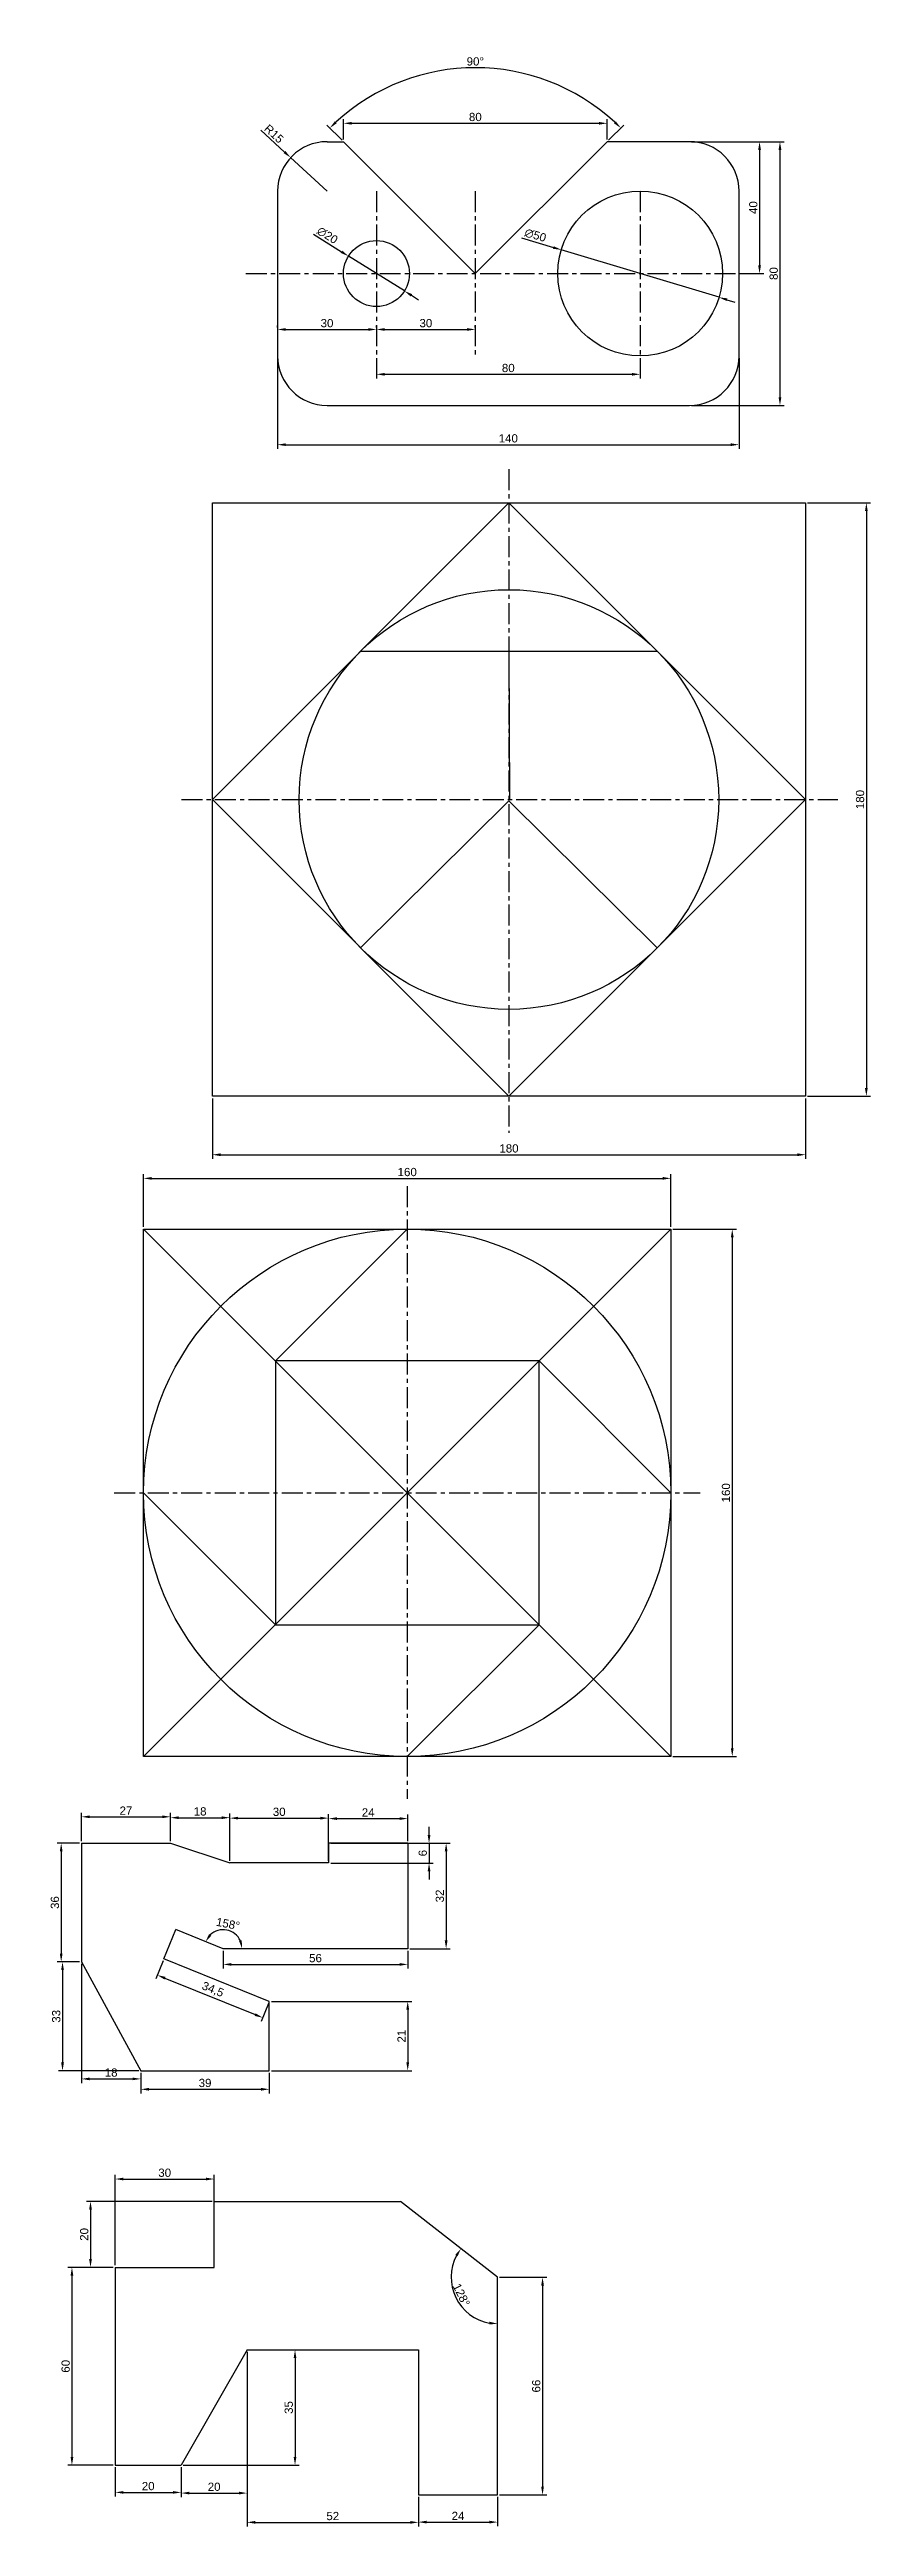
# Model space of a CAD drawing. Header units: millimetres. Extents: x 7 to 1809, y 7 to 1650.
# Drawn here: x 317 to 566, y 29 to 780 of the extents above; entities that cross this region are included whole.
import ezdxf

# ---------------------------------------------------------------- set-up
doc = ezdxf.new("R2010")
doc.units = ezdxf.units.MM
doc.header["$LTSCALE"] = 0.2
doc.linetypes.add('CENTER', pattern=[50.8, 31.75, -6.35, 6.35, -6.35])
doc.layers.add('中心线', color=1, linetype='CENTER')
doc.layers.add('尺寸线', color=5, linetype='Continuous')
doc.layers.add('可见的轮廓线', color=3, linetype='Continuous', lineweight=30)
doc.styles.get("Standard").update_dxf_attribs({"font": 'arial.ttf'})
doc.dimstyles.new('ISO-25', dxfattribs={"dimtxt": 2.5, "dimasz": 2.5, "dimexe": 1.25, "dimexo": 0.625, "dimtad": 1, "dimtxsty": 'Standard', "dimcen": 2.5, "dimadec": 0, "dimazin": 0, "dimtfac": 1, "dimtmove": 0, "dimatfit": 3, "dimfxl": 1, "dimarcsym": 0})

msp = doc.modelspace()

# ---------------------------------------------------------------- blocks, each defined once
blk = doc.blocks.new('*D228')
at = {"layer": 'Defpoints', "color": 0, "transparency": 16777216}
for p in [(336.78, 107.4), (323.64, 47.4), (336.78, 47.4)]:
    blk.add_point(p, dxfattribs=at)
at = {"layer": '尺寸线', "color": 0, "lineweight": -2, "transparency": 16777216}
for p, q in [((336.15, 107.4), (322.39, 107.4)), ((323.64, 104.9), (323.64, 49.9)), ((336.15, 47.4), (322.39, 47.4))]:
    blk.add_line(p, q, dxfattribs=at)
at = {"layer": '尺寸线', "color": 0, "transparency": 16777216}
for points in [[(323.23, 104.9), (324.06, 104.9), (323.64, 107.4)], [(323.23, 49.9), (324.06, 49.9), (323.64, 47.4)]]:
    blk.add_solid(points, dxfattribs=at)
at = {"layer": '尺寸线', "color": 0, "transparency": 16777216, "insert": (321.74, 77.4), "char_height": 2.5, "attachment_point": 5, "rotation": 90}
blk.add_mtext('60', dxfattribs=at)
blk = doc.blocks.new('*D229')
at = {"layer": 'Defpoints', "color": 0, "transparency": 16777216}
for p in [(366.78, 134.19), (336.78, 107.4), (366.78, 107.4)]:
    blk.add_point(p, dxfattribs=at)
at = {"layer": '尺寸线', "color": 0, "lineweight": -2, "transparency": 16777216}
for p, q in [((336.78, 108.02), (336.78, 135.44)), ((366.78, 108.02), (366.78, 135.44)), ((339.28, 134.19), (364.28, 134.19))]:
    blk.add_line(p, q, dxfattribs=at)
at = {"layer": '尺寸线', "color": 0, "transparency": 16777216}
for points in [[(339.28, 134.61), (339.28, 133.78), (336.78, 134.19)], [(364.28, 134.61), (364.28, 133.78), (366.78, 134.19)]]:
    blk.add_solid(points, dxfattribs=at)
at = {"layer": '尺寸线', "color": 0, "transparency": 16777216, "insert": (351.78, 136.09), "char_height": 2.5, "attachment_point": 5}
blk.add_mtext('30', dxfattribs=at)
blk = doc.blocks.new('*D230')
at = {"layer": 'Defpoints', "color": 0, "transparency": 16777216}
for p in [(366.78, 127.4), (329.27, 107.4), (336.78, 107.4)]:
    blk.add_point(p, dxfattribs=at)
at = {"layer": '尺寸线', "color": 0, "lineweight": -2, "transparency": 16777216}
for p, q in [((366.15, 127.4), (328.02, 127.4)), ((329.27, 124.9), (329.27, 109.9)), ((336.15, 107.4), (328.02, 107.4))]:
    blk.add_line(p, q, dxfattribs=at)
at = {"layer": '尺寸线', "color": 0, "transparency": 16777216}
for points in [[(328.86, 124.9), (329.69, 124.9), (329.27, 127.4)], [(328.86, 109.9), (329.69, 109.9), (329.27, 107.4)]]:
    blk.add_solid(points, dxfattribs=at)
at = {"layer": '尺寸线', "color": 0, "transparency": 16777216, "insert": (327.37, 117.4), "char_height": 2.5, "attachment_point": 5, "rotation": 90}
blk.add_mtext('20', dxfattribs=at)
blk = doc.blocks.new('*D231')
at = {"layer": 'Defpoints', "color": 0, "transparency": 16777216}
for p in [(336.78, 47.4), (356.78, 47.4), (356.78, 39.15)]:
    blk.add_point(p, dxfattribs=at)
at = {"layer": '尺寸线', "color": 0, "lineweight": -2, "transparency": 16777216}
for p, q in [((336.78, 46.77), (336.78, 37.9)), ((356.78, 46.77), (356.78, 37.9)), ((339.28, 39.15), (354.28, 39.15))]:
    blk.add_line(p, q, dxfattribs=at)
at = {"layer": '尺寸线', "color": 0, "transparency": 16777216}
for points in [[(339.28, 39.57), (339.28, 38.74), (336.78, 39.15)], [(354.28, 39.57), (354.28, 38.74), (356.78, 39.15)]]:
    blk.add_solid(points, dxfattribs=at)
at = {"layer": '尺寸线', "color": 0, "transparency": 16777216, "insert": (346.78, 41.05), "char_height": 2.5, "attachment_point": 5}
blk.add_mtext('20', dxfattribs=at)
blk = doc.blocks.new('*D232')
at = {"layer": 'Defpoints', "color": 0, "transparency": 16777216}
for p in [(376.78, 82.4), (356.78, 47.4), (376.78, 38.94)]:
    blk.add_point(p, dxfattribs=at)
at = {"layer": '尺寸线', "color": 0, "lineweight": -2, "transparency": 16777216}
for p, q in [((376.78, 81.77), (376.78, 37.69)), ((356.78, 46.77), (356.78, 37.69)), ((359.28, 38.94), (374.28, 38.94))]:
    blk.add_line(p, q, dxfattribs=at)
at = {"layer": '尺寸线', "color": 0, "transparency": 16777216}
for points in [[(359.28, 39.36), (359.28, 38.53), (356.78, 38.94)], [(374.28, 39.36), (374.28, 38.53), (376.78, 38.94)]]:
    blk.add_solid(points, dxfattribs=at)
at = {"layer": '尺寸线', "color": 0, "transparency": 16777216, "insert": (366.78, 40.84), "char_height": 2.5, "attachment_point": 5}
blk.add_mtext('20', dxfattribs=at)
blk = doc.blocks.new('*D233')
at = {"layer": 'Defpoints', "color": 0, "transparency": 16777216}
for p in [(376.78, 82.4), (428.78, 38.4), (428.78, 30.07)]:
    blk.add_point(p, dxfattribs=at)
at = {"layer": '尺寸线', "color": 0, "lineweight": -2, "transparency": 16777216}
for p, q in [((376.78, 81.77), (376.78, 28.82)), ((428.78, 37.77), (428.78, 28.82)), ((379.28, 30.07), (426.28, 30.07))]:
    blk.add_line(p, q, dxfattribs=at)
at = {"layer": '尺寸线', "color": 0, "transparency": 16777216}
for points in [[(379.28, 30.49), (379.28, 29.65), (376.78, 30.07)], [(426.28, 30.49), (426.28, 29.65), (428.78, 30.07)]]:
    blk.add_solid(points, dxfattribs=at)
at = {"layer": '尺寸线', "color": 0, "transparency": 16777216, "insert": (402.78, 31.97), "char_height": 2.5, "attachment_point": 5}
blk.add_mtext('52', dxfattribs=at)
blk = doc.blocks.new('*D234')
at = {"layer": 'Defpoints', "color": 0, "transparency": 16777216}
for p in [(376.78, 82.4), (356.78, 47.4), (391.33, 47.4)]:
    blk.add_point(p, dxfattribs=at)
at = {"layer": '尺寸线', "color": 0, "lineweight": -2, "transparency": 16777216}
for p, q in [((377.4, 82.4), (392.58, 82.4)), ((391.33, 79.9), (391.33, 49.9)), ((357.4, 47.4), (392.58, 47.4))]:
    blk.add_line(p, q, dxfattribs=at)
at = {"layer": '尺寸线', "color": 0, "transparency": 16777216}
for points in [[(390.92, 79.9), (391.75, 79.9), (391.33, 82.4)], [(390.92, 49.9), (391.75, 49.9), (391.33, 47.4)]]:
    blk.add_solid(points, dxfattribs=at)
at = {"layer": '尺寸线', "color": 0, "transparency": 16777216, "insert": (389.43, 64.9), "char_height": 2.5, "attachment_point": 5, "rotation": 90}
blk.add_mtext('35', dxfattribs=at)
blk = doc.blocks.new('*D235')
at = {"layer": 'Defpoints', "color": 0, "transparency": 16777216}
for p in [(428.78, 38.4), (452.78, 38.4), (452.78, 30.14)]:
    blk.add_point(p, dxfattribs=at)
at = {"layer": '尺寸线', "color": 0, "lineweight": -2, "transparency": 16777216}
for p, q in [((428.78, 37.77), (428.78, 28.89)), ((452.78, 37.77), (452.78, 28.89)), ((431.28, 30.14), (450.28, 30.14))]:
    blk.add_line(p, q, dxfattribs=at)
at = {"layer": '尺寸线', "color": 0, "transparency": 16777216}
for points in [[(431.28, 30.56), (431.28, 29.72), (428.78, 30.14)], [(450.28, 30.56), (450.28, 29.72), (452.78, 30.14)]]:
    blk.add_solid(points, dxfattribs=at)
at = {"layer": '尺寸线', "color": 0, "transparency": 16777216, "insert": (440.78, 32.02), "char_height": 2.5, "attachment_point": 5}
blk.add_mtext('24', dxfattribs=at)
blk = doc.blocks.new('*D236')
at = {"layer": 'Defpoints', "color": 0, "transparency": 16777216}
for p in [(452.78, 104.4), (452.78, 38.4), (466.43, 38.4)]:
    blk.add_point(p, dxfattribs=at)
at = {"layer": '尺寸线', "color": 0, "lineweight": -2, "transparency": 16777216}
for p, q in [((453.4, 104.4), (467.68, 104.4)), ((466.43, 101.9), (466.43, 40.9)), ((453.4, 38.4), (467.68, 38.4))]:
    blk.add_line(p, q, dxfattribs=at)
at = {"layer": '尺寸线', "color": 0, "transparency": 16777216}
for points in [[(466.01, 101.9), (466.84, 101.9), (466.43, 104.4)], [(466.01, 40.9), (466.84, 40.9), (466.43, 38.4)]]:
    blk.add_solid(points, dxfattribs=at)
at = {"layer": '尺寸线', "color": 0, "transparency": 16777216, "insert": (464.52, 71.4), "char_height": 2.5, "attachment_point": 5, "rotation": 90}
blk.add_mtext('66', dxfattribs=at)
blk = doc.blocks.new('*D237')
at = {"layer": 'Defpoints', "color": 0, "transparency": 16777216}
for p in [(423.34, 127.4), (438.72, 103.25), (452.78, 104.4), (452.78, 104.4), (452.78, 38.4)]:
    blk.add_point(p, dxfattribs=at)
at = {"layer": '尺寸线', "color": 0, "lineweight": -2, "transparency": 16777216}
blk.add_arc((452.78, 104.4), 14.1, 152.1692, 259.8308, dxfattribs=at)
at = {"layer": '尺寸线', "color": 0, "transparency": 16777216}
for points in [[(439.95, 111.21), (440.65, 110.75), (441.66, 113.08)], [(450.32, 90.93), (450.25, 90.1), (452.78, 90.29)]]:
    blk.add_solid(points, dxfattribs=at)
at = {"layer": '尺寸线', "color": 0, "transparency": 16777216, "insert": (441.81, 99.05), "char_height": 2.5, "attachment_point": 5, "rotation": 296}
blk.add_mtext('128°', dxfattribs=at)
blk = doc.blocks.new('*D238')
at = {"layer": 'Defpoints', "color": 0, "transparency": 16777216}
for p in [(326.53, 236.04), (320.38, 200.04), (326.53, 200.04)]:
    blk.add_point(p, dxfattribs=at)
at = {"layer": '尺寸线', "color": 0, "lineweight": -2, "transparency": 16777216}
for p, q in [((325.9, 236.04), (319.13, 236.04)), ((320.38, 233.54), (320.38, 202.54)), ((325.9, 200.04), (319.13, 200.04))]:
    blk.add_line(p, q, dxfattribs=at)
at = {"layer": '尺寸线', "color": 0, "transparency": 16777216}
for points in [[(319.97, 233.54), (320.8, 233.54), (320.38, 236.04)], [(319.97, 202.54), (320.8, 202.54), (320.38, 200.04)]]:
    blk.add_solid(points, dxfattribs=at)
at = {"layer": '尺寸线', "color": 0, "transparency": 16777216, "insert": (318.48, 218.04), "char_height": 2.5, "attachment_point": 5, "rotation": 90}
blk.add_mtext('36', dxfattribs=at)
blk = doc.blocks.new('*D239')
at = {"layer": 'Defpoints', "color": 0, "transparency": 16777216}
for p in [(326.53, 200.04), (344.53, 167.04), (344.53, 164.56)]:
    blk.add_point(p, dxfattribs=at)
at = {"layer": '尺寸线', "color": 0, "lineweight": -2, "transparency": 16777216}
for p, q in [((326.53, 199.42), (326.53, 163.31)), ((344.53, 166.42), (344.53, 163.31)), ((329.03, 164.56), (342.03, 164.56))]:
    blk.add_line(p, q, dxfattribs=at)
at = {"layer": '尺寸线', "color": 0, "transparency": 16777216}
for points in [[(329.03, 164.98), (329.03, 164.15), (326.53, 164.56)], [(342.03, 164.98), (342.03, 164.15), (344.53, 164.56)]]:
    blk.add_solid(points, dxfattribs=at)
at = {"layer": '尺寸线', "color": 0, "transparency": 16777216, "insert": (335.53, 166.47), "char_height": 2.5, "attachment_point": 5}
blk.add_mtext('18', dxfattribs=at)
blk = doc.blocks.new('*D240')
at = {"layer": 'Defpoints', "color": 0, "transparency": 16777216}
for p in [(326.53, 200.04), (320.79, 167.04), (344.53, 167.04)]:
    blk.add_point(p, dxfattribs=at)
at = {"layer": '尺寸线', "color": 0, "lineweight": -2, "transparency": 16777216}
for p, q in [((325.9, 200.04), (319.54, 200.04)), ((320.79, 197.54), (320.79, 169.54)), ((343.9, 167.04), (319.54, 167.04))]:
    blk.add_line(p, q, dxfattribs=at)
at = {"layer": '尺寸线', "color": 0, "transparency": 16777216}
for points in [[(320.37, 197.54), (321.2, 197.54), (320.79, 200.04)], [(320.37, 169.54), (321.2, 169.54), (320.79, 167.04)]]:
    blk.add_solid(points, dxfattribs=at)
at = {"layer": '尺寸线', "color": 0, "transparency": 16777216, "insert": (318.89, 183.54), "char_height": 2.5, "attachment_point": 5, "rotation": 90}
blk.add_mtext('33', dxfattribs=at)
blk = doc.blocks.new('*D241')
at = {"layer": 'Defpoints', "color": 0, "transparency": 16777216}
for p in [(344.53, 167.04), (383.53, 167.04), (383.53, 161.41)]:
    blk.add_point(p, dxfattribs=at)
at = {"layer": '尺寸线', "color": 0, "lineweight": -2, "transparency": 16777216}
for p, q in [((344.53, 166.42), (344.53, 160.16)), ((383.53, 166.42), (383.53, 160.16)), ((347.03, 161.41), (381.03, 161.41))]:
    blk.add_line(p, q, dxfattribs=at)
at = {"layer": '尺寸线', "color": 0, "transparency": 16777216}
for points in [[(347.03, 161.83), (347.03, 161), (344.53, 161.41)], [(381.03, 161.83), (381.03, 161), (383.53, 161.41)]]:
    blk.add_solid(points, dxfattribs=at)
at = {"layer": '尺寸线', "color": 0, "transparency": 16777216, "insert": (364.03, 163.32), "char_height": 2.5, "attachment_point": 5}
blk.add_mtext('39', dxfattribs=at)
blk = doc.blocks.new('*D242')
at = {"layer": 'Defpoints', "color": 0, "transparency": 16777216}
for p in [(383.53, 188.04), (383.53, 167.04), (425.52, 167.04)]:
    blk.add_point(p, dxfattribs=at)
at = {"layer": '尺寸线', "color": 0, "lineweight": -2, "transparency": 16777216}
for p, q in [((384.15, 188.04), (426.77, 188.04)), ((425.52, 185.54), (425.52, 169.54)), ((384.15, 167.04), (426.77, 167.04))]:
    blk.add_line(p, q, dxfattribs=at)
at = {"layer": '尺寸线', "color": 0, "transparency": 16777216}
for points in [[(425.1, 185.54), (425.94, 185.54), (425.52, 188.04)], [(425.1, 169.54), (425.94, 169.54), (425.52, 167.04)]]:
    blk.add_solid(points, dxfattribs=at)
at = {"layer": '尺寸线', "color": 0, "transparency": 16777216, "insert": (423.64, 177.54), "char_height": 2.5, "attachment_point": 5, "rotation": 90}
blk.add_mtext('21', dxfattribs=at)
blk = doc.blocks.new('*D243')
at = {"layer": 'Defpoints', "color": 0, "transparency": 16777216}
for p in [(353.53, 244.05), (326.53, 236.04), (353.53, 236.04)]:
    blk.add_point(p, dxfattribs=at)
at = {"layer": '尺寸线', "color": 0, "lineweight": -2, "transparency": 16777216}
for p, q in [((326.53, 236.67), (326.53, 245.3)), ((329.03, 244.05), (351.03, 244.05)), ((353.53, 236.67), (353.53, 245.3))]:
    blk.add_line(p, q, dxfattribs=at)
at = {"layer": '尺寸线', "color": 0, "transparency": 16777216}
for points in [[(329.03, 244.47), (329.03, 243.64), (326.53, 244.05)], [(351.03, 244.47), (351.03, 243.64), (353.53, 244.05)]]:
    blk.add_solid(points, dxfattribs=at)
at = {"layer": '尺寸线', "color": 0, "transparency": 16777216, "insert": (340.03, 245.93), "char_height": 2.5, "attachment_point": 5}
blk.add_mtext('27', dxfattribs=at)
blk = doc.blocks.new('*D244')
at = {"layer": 'Defpoints', "color": 0, "transparency": 16777216}
for p in [(371.53, 243.78), (353.53, 236.04), (371.53, 230.04)]:
    blk.add_point(p, dxfattribs=at)
at = {"layer": '尺寸线', "color": 0, "lineweight": -2, "transparency": 16777216}
for p, q in [((353.53, 236.67), (353.53, 245.03)), ((356.03, 243.78), (369.03, 243.78)), ((371.53, 230.67), (371.53, 245.03))]:
    blk.add_line(p, q, dxfattribs=at)
at = {"layer": '尺寸线', "color": 0, "transparency": 16777216}
for points in [[(356.03, 244.2), (356.03, 243.37), (353.53, 243.78)], [(369.03, 244.2), (369.03, 243.37), (371.53, 243.78)]]:
    blk.add_solid(points, dxfattribs=at)
at = {"layer": '尺寸线', "color": 0, "transparency": 16777216, "insert": (362.53, 245.68), "char_height": 2.5, "attachment_point": 5}
blk.add_mtext('18', dxfattribs=at)
blk = doc.blocks.new('*D245')
at = {"layer": 'Defpoints', "color": 0, "transparency": 16777216}
for p in [(401.53, 243.65), (371.53, 230.04), (401.53, 230.04)]:
    blk.add_point(p, dxfattribs=at)
at = {"layer": '尺寸线', "color": 0, "lineweight": -2, "transparency": 16777216}
for p, q in [((371.53, 230.67), (371.53, 244.9)), ((374.03, 243.65), (399.03, 243.65)), ((401.53, 230.67), (401.53, 244.9))]:
    blk.add_line(p, q, dxfattribs=at)
at = {"layer": '尺寸线', "color": 0, "transparency": 16777216}
for points in [[(374.03, 244.06), (374.03, 243.23), (371.53, 243.65)], [(399.03, 244.06), (399.03, 243.23), (401.53, 243.65)]]:
    blk.add_solid(points, dxfattribs=at)
at = {"layer": '尺寸线', "color": 0, "transparency": 16777216, "insert": (386.53, 245.55), "char_height": 2.5, "attachment_point": 5}
blk.add_mtext('30', dxfattribs=at)
blk = doc.blocks.new('*D246')
at = {"layer": 'Defpoints', "color": 0, "transparency": 16777216}
for p in [(425.53, 243.51), (401.53, 236.04), (425.53, 236.04)]:
    blk.add_point(p, dxfattribs=at)
at = {"layer": '尺寸线', "color": 0, "lineweight": -2, "transparency": 16777216}
for p, q in [((401.53, 236.67), (401.53, 244.76)), ((404.03, 243.51), (423.03, 243.51)), ((425.53, 236.67), (425.53, 244.76))]:
    blk.add_line(p, q, dxfattribs=at)
at = {"layer": '尺寸线', "color": 0, "transparency": 16777216}
for points in [[(404.03, 243.93), (404.03, 243.09), (401.53, 243.51)], [(423.03, 243.93), (423.03, 243.09), (425.53, 243.51)]]:
    blk.add_solid(points, dxfattribs=at)
at = {"layer": '尺寸线', "color": 0, "transparency": 16777216, "insert": (413.53, 245.39), "char_height": 2.5, "attachment_point": 5}
blk.add_mtext('24', dxfattribs=at)
blk = doc.blocks.new('*D247')
at = {"layer": 'Defpoints', "color": 0, "transparency": 16777216}
for p in [(401.53, 236.04), (401.53, 230.04), (431.99, 230.04)]:
    blk.add_point(p, dxfattribs=at)
at = {"layer": '尺寸线', "color": 0, "lineweight": -2, "transparency": 16777216}
for p, q in [((431.99, 238.54), (431.99, 241.04)), ((402.15, 236.04), (433.24, 236.04)), ((431.99, 236.04), (431.99, 230.04)), ((402.15, 230.04), (433.24, 230.04)), ((431.99, 227.54), (431.99, 225.04))]:
    blk.add_line(p, q, dxfattribs=at)
at = {"layer": '尺寸线', "color": 0, "transparency": 16777216}
for points in [[(431.57, 238.54), (432.41, 238.54), (431.99, 236.04)], [(431.57, 227.54), (432.41, 227.54), (431.99, 230.04)]]:
    blk.add_solid(points, dxfattribs=at)
at = {"layer": '尺寸线', "color": 0, "transparency": 16777216, "insert": (430.09, 233.04), "char_height": 2.5, "attachment_point": 5, "rotation": 90}
blk.add_mtext('6', dxfattribs=at)
blk = doc.blocks.new('*D248')
at = {"layer": 'Defpoints', "color": 0, "transparency": 16777216}
for p in [(425.53, 236.04), (425.53, 204.04), (437.17, 204.04)]:
    blk.add_point(p, dxfattribs=at)
at = {"layer": '尺寸线', "color": 0, "lineweight": -2, "transparency": 16777216}
for p, q in [((426.15, 236.04), (438.42, 236.04)), ((437.17, 233.54), (437.17, 206.54)), ((426.15, 204.04), (438.42, 204.04))]:
    blk.add_line(p, q, dxfattribs=at)
at = {"layer": '尺寸线', "color": 0, "transparency": 16777216}
for points in [[(436.75, 233.54), (437.59, 233.54), (437.17, 236.04)], [(436.75, 206.54), (437.59, 206.54), (437.17, 204.04)]]:
    blk.add_solid(points, dxfattribs=at)
at = {"layer": '尺寸线', "color": 0, "transparency": 16777216, "insert": (435.27, 220.04), "char_height": 2.5, "attachment_point": 5, "rotation": 90}
blk.add_mtext('32', dxfattribs=at)
blk = doc.blocks.new('*D249')
at = {"layer": 'Defpoints', "color": 0, "transparency": 16777216}
for p in [(369.53, 204.04), (425.53, 204.04), (425.53, 199.28)]:
    blk.add_point(p, dxfattribs=at)
at = {"layer": '尺寸线', "color": 0, "lineweight": -2, "transparency": 16777216}
for p, q in [((369.53, 203.42), (369.53, 198.03)), ((425.53, 203.42), (425.53, 198.03)), ((372.03, 199.28), (423.03, 199.28))]:
    blk.add_line(p, q, dxfattribs=at)
at = {"layer": '尺寸线', "color": 0, "transparency": 16777216}
for points in [[(372.03, 199.7), (372.03, 198.87), (369.53, 199.28)], [(423.03, 199.7), (423.03, 198.87), (425.53, 199.28)]]:
    blk.add_solid(points, dxfattribs=at)
at = {"layer": '尺寸线', "color": 0, "transparency": 16777216, "insert": (397.53, 201.18), "char_height": 2.5, "attachment_point": 5}
blk.add_mtext('56', dxfattribs=at)
blk = doc.blocks.new('*D250')
at = {"layer": 'Defpoints', "color": 0, "transparency": 16777216}
for p in [(355.13, 209.86), (369.53, 204.04), (369.53, 204.04), (373.02, 208.63), (425.53, 204.04)]:
    blk.add_point(p, dxfattribs=at)
at = {"layer": '尺寸线', "color": 0, "lineweight": -2, "transparency": 16777216}
blk.add_arc((369.53, 204.04), 5.76, 25.06489, 132.93511, dxfattribs=at)
at = {"layer": '尺寸线', "color": 0, "transparency": 16777216}
for points in [[(365.95, 208.03), (365.26, 208.5), (364.19, 206.2)], [(375.15, 206.58), (374.34, 206.4), (375.29, 204.04)]]:
    blk.add_solid(points, dxfattribs=at)
at = {"layer": '尺寸线', "color": 0, "transparency": 16777216, "insert": (370.99, 211.57), "char_height": 2.5, "attachment_point": 5, "rotation": 349}
blk.add_mtext('158°', dxfattribs=at)
blk = doc.blocks.new('*D251')
at = {"layer": 'Defpoints', "color": 0, "transparency": 16777216}
for p in [(351.54, 200.97), (383.53, 188.04), (381.54, 183.12)]:
    blk.add_point(p, dxfattribs=at)
at = {"layer": '尺寸线', "color": 0, "lineweight": -2, "transparency": 16777216}
for p, q in [((351.31, 200.39), (349.08, 194.89)), ((351.87, 195.11), (379.22, 184.06)), ((383.3, 187.47), (381.07, 181.96))]:
    blk.add_line(p, q, dxfattribs=at)
at = {"layer": '尺寸线', "color": 0, "transparency": 16777216}
for points in [[(352.02, 195.5), (351.71, 194.72), (349.55, 196.05)], [(379.38, 184.45), (379.07, 183.67), (381.54, 183.12)]]:
    blk.add_solid(points, dxfattribs=at)
at = {"layer": '尺寸线', "color": 0, "transparency": 16777216, "insert": (366.34, 191.56), "char_height": 2.5, "attachment_point": 5, "rotation": 338}
blk.add_mtext('34,5', dxfattribs=at)
blk = doc.blocks.new('*D179')
at = {"layer": 'Defpoints', "color": 0, "transparency": 16777216}
for p in [(505.36, 437.69), (345.36, 422.32), (505.36, 422.32)]:
    blk.add_point(p, dxfattribs=at)
at = {"layer": '尺寸线', "color": 0, "lineweight": -2, "transparency": 16777216}
for p, q in [((345.36, 422.95), (345.36, 438.94)), ((347.86, 437.69), (502.86, 437.69)), ((505.36, 422.95), (505.36, 438.94))]:
    blk.add_line(p, q, dxfattribs=at)
at = {"layer": '尺寸线', "color": 0, "transparency": 16777216}
for points in [[(347.86, 438.11), (347.86, 437.27), (345.36, 437.69)], [(502.86, 438.11), (502.86, 437.27), (505.36, 437.69)]]:
    blk.add_solid(points, dxfattribs=at)
at = {"layer": '尺寸线', "color": 0, "transparency": 16777216, "insert": (425.36, 439.59), "char_height": 2.5, "attachment_point": 5}
blk.add_mtext('160', dxfattribs=at)
blk = doc.blocks.new('*D180')
at = {"layer": 'Defpoints', "color": 0, "transparency": 16777216}
for p in [(505.36, 422.32), (505.36, 262.32), (523.98, 262.32)]:
    blk.add_point(p, dxfattribs=at)
at = {"layer": '尺寸线', "color": 0, "lineweight": -2, "transparency": 16777216}
for p, q in [((505.98, 422.32), (525.23, 422.32)), ((523.98, 419.82), (523.98, 264.82)), ((505.98, 262.32), (525.23, 262.32))]:
    blk.add_line(p, q, dxfattribs=at)
at = {"layer": '尺寸线', "color": 0, "transparency": 16777216}
for points in [[(523.57, 419.82), (524.4, 419.82), (523.98, 422.32)], [(523.57, 264.82), (524.4, 264.82), (523.98, 262.32)]]:
    blk.add_solid(points, dxfattribs=at)
at = {"layer": '尺寸线', "color": 0, "transparency": 16777216, "insert": (522.08, 342.32), "char_height": 2.5, "attachment_point": 5, "rotation": 90}
blk.add_mtext('160', dxfattribs=at)
blk = doc.blocks.new('*D181')
at = {"layer": 'Defpoints', "color": 0, "transparency": 16777216}
for p in [(546.24, 642.58), (546.24, 462.58), (564.67, 462.58)]:
    blk.add_point(p, dxfattribs=at)
at = {"layer": '尺寸线', "color": 0, "lineweight": -2, "transparency": 16777216}
for p, q in [((546.86, 642.58), (565.92, 642.58)), ((564.67, 640.08), (564.67, 465.08)), ((546.86, 462.58), (565.92, 462.58))]:
    blk.add_line(p, q, dxfattribs=at)
at = {"layer": '尺寸线', "color": 0, "transparency": 16777216}
for points in [[(564.25, 640.08), (565.09, 640.08), (564.67, 642.58)], [(564.25, 465.08), (565.09, 465.08), (564.67, 462.58)]]:
    blk.add_solid(points, dxfattribs=at)
at = {"layer": '尺寸线', "color": 0, "transparency": 16777216, "insert": (562.77, 552.58), "char_height": 2.5, "attachment_point": 5, "rotation": 90}
blk.add_mtext('180', dxfattribs=at)
blk = doc.blocks.new('*D182')
at = {"layer": 'Defpoints', "color": 0, "transparency": 16777216}
for p in [(366.24, 462.58), (546.24, 462.58), (546.24, 444.85)]:
    blk.add_point(p, dxfattribs=at)
at = {"layer": '尺寸线', "color": 0, "lineweight": -2, "transparency": 16777216}
for p, q in [((366.24, 461.95), (366.24, 443.6)), ((546.24, 461.95), (546.24, 443.6)), ((368.74, 444.85), (543.74, 444.85))]:
    blk.add_line(p, q, dxfattribs=at)
at = {"layer": '尺寸线', "color": 0, "transparency": 16777216}
for points in [[(368.74, 445.27), (368.74, 444.44), (366.24, 444.85)], [(543.74, 445.27), (543.74, 444.44), (546.24, 444.85)]]:
    blk.add_solid(points, dxfattribs=at)
at = {"layer": '尺寸线', "color": 0, "transparency": 16777216, "insert": (456.24, 446.75), "char_height": 2.5, "attachment_point": 5}
blk.add_mtext('180', dxfattribs=at)
blk = doc.blocks.new('*D183')
at = {"layer": 'Defpoints', "color": 0, "transparency": 16777216}
for p in [(386.03, 687.1), (526.03, 687.1), (526.03, 660.2)]:
    blk.add_point(p, dxfattribs=at)
at = {"layer": '尺寸线', "color": 0, "lineweight": -2, "transparency": 16777216}
for p, q in [((386.03, 686.48), (386.03, 658.95)), ((526.03, 686.48), (526.03, 658.95)), ((388.53, 660.2), (523.53, 660.2))]:
    blk.add_line(p, q, dxfattribs=at)
at = {"layer": '尺寸线', "color": 0, "transparency": 16777216}
for points in [[(388.53, 660.62), (388.53, 659.79), (386.03, 660.2)], [(523.53, 660.62), (523.53, 659.79), (526.03, 660.2)]]:
    blk.add_solid(points, dxfattribs=at)
at = {"layer": '尺寸线', "color": 0, "transparency": 16777216, "insert": (456.03, 662.11), "char_height": 2.5, "attachment_point": 5}
blk.add_mtext('140', dxfattribs=at)
blk = doc.blocks.new('*D184')
at = {"layer": 'Defpoints', "color": 0, "transparency": 16777216}
for p in [(511.03, 752.1), (511.03, 672.1), (538.46, 672.1)]:
    blk.add_point(p, dxfattribs=at)
at = {"layer": '尺寸线', "color": 0, "lineweight": -2, "transparency": 16777216}
for p, q in [((511.66, 752.1), (539.71, 752.1)), ((538.46, 749.6), (538.46, 674.6)), ((511.66, 672.1), (539.71, 672.1))]:
    blk.add_line(p, q, dxfattribs=at)
at = {"layer": '尺寸线', "color": 0, "transparency": 16777216}
for points in [[(538.04, 749.6), (538.88, 749.6), (538.46, 752.1)], [(538.04, 674.6), (538.88, 674.6), (538.46, 672.1)]]:
    blk.add_solid(points, dxfattribs=at)
at = {"layer": '尺寸线', "color": 0, "transparency": 16777216, "insert": (536.56, 712.1), "char_height": 2.5, "attachment_point": 5, "rotation": 90}
blk.add_mtext('80', dxfattribs=at)
blk = doc.blocks.new('*D185')
at = {"layer": 'Defpoints', "color": 0, "transparency": 16777216}
for p in [(511.03, 752.1), (526.03, 712.1), (532.27, 712.1)]:
    blk.add_point(p, dxfattribs=at)
at = {"layer": '尺寸线', "color": 0, "lineweight": -2, "transparency": 16777216}
for p, q in [((511.66, 752.1), (533.52, 752.1)), ((532.27, 749.6), (532.27, 714.6)), ((526.66, 712.1), (533.52, 712.1))]:
    blk.add_line(p, q, dxfattribs=at)
at = {"layer": '尺寸线', "color": 0, "transparency": 16777216}
for points in [[(531.85, 749.6), (532.69, 749.6), (532.27, 752.1)], [(531.85, 714.6), (532.69, 714.6), (532.27, 712.1)]]:
    blk.add_solid(points, dxfattribs=at)
at = {"layer": '尺寸线', "color": 0, "transparency": 16777216, "insert": (530.37, 732.1), "char_height": 2.5, "attachment_point": 5, "rotation": 90}
blk.add_mtext('40', dxfattribs=at)
blk = doc.blocks.new('*D186')
at = {"layer": 'Defpoints', "color": 0, "transparency": 16777216}
for p in [(389.99, 747.26), (401.03, 737.1)]:
    blk.add_point(p, dxfattribs=at)
at = {"layer": '尺寸线', "color": 0, "lineweight": -2, "transparency": 16777216}
for p, q in [((380.98, 755.55), (388.15, 748.95)), ((401.03, 737.1), (389.99, 747.26))]:
    blk.add_line(p, q, dxfattribs=at)
at = {"layer": '尺寸线', "color": 0, "transparency": 16777216}
blk.add_solid([(388.44, 749.26), (387.87, 748.64), (389.99, 747.26)], dxfattribs=at)
at = {"layer": '尺寸线', "color": 0, "transparency": 16777216, "insert": (384.94, 754.49), "char_height": 2.5, "attachment_point": 5, "rotation": 317.38039}
blk.add_mtext('R15', dxfattribs=at)
blk = doc.blocks.new('*D187')
at = {"layer": 'Defpoints', "color": 0, "transparency": 16777216}
for p in [(462.19, 772.4), (406.03, 752.1), (486.03, 752.1), (446.03, 712.1), (446.03, 712.1)]:
    blk.add_point(p, dxfattribs=at)
at = {"layer": '尺寸线', "color": 0, "lineweight": -2, "transparency": 16777216}
for p, q in [((405.59, 752.54), (401, 757.13)), ((486.47, 752.54), (491.06, 757.13))]:
    blk.add_line(p, q, dxfattribs=at)
blk.add_arc((446.03, 712.1), 62.43, 47.29464, 132.70536, dxfattribs=at)
at = {"layer": '尺寸线', "color": 0, "transparency": 16777216}
for points in [[(403.98, 757.68), (403.4, 758.28), (401.89, 756.24)], [(488.66, 758.28), (488.08, 757.68), (490.17, 756.24)]]:
    blk.add_solid(points, dxfattribs=at)
at = {"layer": '尺寸线', "color": 0, "transparency": 16777216, "insert": (446.03, 776.43), "char_height": 2.5, "attachment_point": 5}
blk.add_mtext('90°', dxfattribs=at)
blk = doc.blocks.new('*D188')
at = {"layer": 'Defpoints', "color": 0, "transparency": 16777216}
for p in [(406.03, 752.1), (486.03, 757.68), (486.03, 752.1)]:
    blk.add_point(p, dxfattribs=at)
at = {"layer": '尺寸线', "color": 0, "lineweight": -2, "transparency": 16777216}
for p, q in [((406.03, 752.73), (406.03, 758.93)), ((486.03, 752.73), (486.03, 758.93)), ((408.53, 757.68), (483.53, 757.68))]:
    blk.add_line(p, q, dxfattribs=at)
at = {"layer": '尺寸线', "color": 0, "transparency": 16777216}
for points in [[(408.53, 758.09), (408.53, 757.26), (406.03, 757.68)], [(483.53, 758.09), (483.53, 757.26), (486.03, 757.68)]]:
    blk.add_solid(points, dxfattribs=at)
at = {"layer": '尺寸线', "color": 0, "transparency": 16777216, "insert": (446.03, 759.58), "char_height": 2.5, "attachment_point": 5}
blk.add_mtext('80', dxfattribs=at)
blk = doc.blocks.new('*D189')
at = {"layer": 'Defpoints', "color": 0, "transparency": 16777216}
for p in [(386.03, 695.15), (416.03, 695.15), (416.03, 695.15)]:
    blk.add_point(p, dxfattribs=at)
at = {"layer": '尺寸线', "color": 0, "lineweight": -2, "transparency": 16777216}
for p, q in [((386.03, 695.77), (386.03, 696.4)), ((388.53, 695.15), (413.53, 695.15)), ((416.03, 695.77), (416.03, 696.4))]:
    blk.add_line(p, q, dxfattribs=at)
at = {"layer": '尺寸线', "color": 0, "transparency": 16777216}
for points in [[(388.53, 695.56), (388.53, 694.73), (386.03, 695.15)], [(413.53, 695.56), (413.53, 694.73), (416.03, 695.15)]]:
    blk.add_solid(points, dxfattribs=at)
at = {"layer": '尺寸线', "color": 0, "transparency": 16777216, "insert": (401.03, 697.05), "char_height": 2.5, "attachment_point": 5}
blk.add_mtext('30', dxfattribs=at)
blk = doc.blocks.new('*D190')
at = {"layer": 'Defpoints', "color": 0, "transparency": 16777216}
for p in [(416.03, 695.15), (446.03, 695.15), (446.03, 695.15)]:
    blk.add_point(p, dxfattribs=at)
at = {"layer": '尺寸线', "color": 0, "lineweight": -2, "transparency": 16777216}
for p, q in [((416.03, 695.77), (416.03, 696.4)), ((418.53, 695.15), (443.53, 695.15)), ((446.03, 695.77), (446.03, 696.4))]:
    blk.add_line(p, q, dxfattribs=at)
at = {"layer": '尺寸线', "color": 0, "transparency": 16777216}
for points in [[(418.53, 695.56), (418.53, 694.73), (416.03, 695.15)], [(443.53, 695.56), (443.53, 694.73), (446.03, 695.15)]]:
    blk.add_solid(points, dxfattribs=at)
at = {"layer": '尺寸线', "color": 0, "transparency": 16777216, "insert": (431.03, 697.05), "char_height": 2.5, "attachment_point": 5}
blk.add_mtext('30', dxfattribs=at)
blk = doc.blocks.new('*D191')
at = {"layer": 'Defpoints', "color": 0, "transparency": 16777216}
for p in [(416.03, 687.1), (496.03, 687.1), (496.03, 681.55)]:
    blk.add_point(p, dxfattribs=at)
at = {"layer": '尺寸线', "color": 0, "lineweight": -2, "transparency": 16777216}
for p, q in [((416.03, 686.48), (416.03, 680.3)), ((496.03, 686.48), (496.03, 680.3)), ((418.53, 681.55), (493.53, 681.55))]:
    blk.add_line(p, q, dxfattribs=at)
at = {"layer": '尺寸线', "color": 0, "transparency": 16777216}
for points in [[(418.53, 681.96), (418.53, 681.13), (416.03, 681.55)], [(493.53, 681.96), (493.53, 681.13), (496.03, 681.55)]]:
    blk.add_solid(points, dxfattribs=at)
at = {"layer": '尺寸线', "color": 0, "transparency": 16777216, "insert": (456.03, 683.45), "char_height": 2.5, "attachment_point": 5}
blk.add_mtext('80', dxfattribs=at)
blk = doc.blocks.new('*D192')
at = {"layer": 'Defpoints', "color": 0, "transparency": 16777216}
for p in [(407.54, 717.39), (424.52, 706.82)]:
    blk.add_point(p, dxfattribs=at)
at = {"layer": '尺寸线', "color": 0, "lineweight": -2, "transparency": 16777216}
for p, q in [((396.89, 724.01), (405.42, 718.71)), ((424.52, 706.82), (407.54, 717.39)), ((426.64, 705.5), (428.77, 704.18))]:
    blk.add_line(p, q, dxfattribs=at)
at = {"layer": '尺寸线', "color": 0, "transparency": 16777216}
for points in [[(405.64, 719.06), (405.2, 718.35), (407.54, 717.39)], [(426.86, 705.85), (426.42, 705.14), (424.52, 706.82)]]:
    blk.add_solid(points, dxfattribs=at)
at = {"layer": '尺寸线', "color": 0, "transparency": 16777216, "insert": (401.14, 723.69), "char_height": 2.5, "attachment_point": 5, "rotation": 328.10351}
blk.add_mtext('∅20', dxfattribs=at)
blk = doc.blocks.new('*D193')
at = {"layer": 'Defpoints', "color": 0, "transparency": 16777216}
for p in [(472.09, 719.3), (519.97, 704.9)]:
    blk.add_point(p, dxfattribs=at)
at = {"layer": '尺寸线', "color": 0, "lineweight": -2, "transparency": 16777216}
for p, q in [((460.08, 722.91), (469.7, 720.02)), ((519.97, 704.9), (472.09, 719.3)), ((522.37, 704.18), (524.76, 703.46))]:
    blk.add_line(p, q, dxfattribs=at)
at = {"layer": '尺寸线', "color": 0, "transparency": 16777216}
for points in [[(469.82, 720.42), (469.58, 719.62), (472.09, 719.3)], [(522.49, 704.58), (522.25, 703.78), (519.97, 704.9)]]:
    blk.add_solid(points, dxfattribs=at)
at = {"layer": '尺寸线', "color": 0, "transparency": 16777216, "insert": (464.26, 723.71), "char_height": 2.5, "attachment_point": 5, "rotation": 343.26328}
blk.add_mtext('∅50', dxfattribs=at)

# ---------------------------------------------------------------- dimensions: what is measured, and where the dimension line sits
at = {"layer": '尺寸线'}
for base, line1, line2, picture, middle in [((462.189, 772.402), ((446.031, 712.101), (486.031, 752.101)), ((446.031, 712.101), (406.031, 752.101)), '*D187', (446.031, 776.43)), ((373.023, 208.625), ((425.529, 204.045), (369.529, 204.045)), ((369.529, 204.045), (355.132, 209.862)), '*D250', (370.991, 211.566)), ((438.718, 103.248), ((452.776, 38.396), (452.776, 104.396)), ((452.776, 104.396), (423.337, 127.396)), '*D237', (441.808, 99.046))]:
    dim = msp.add_angular_dim_2l(base=base, line1=line1, line2=line2, dimstyle='ISO-25', dxfattribs=at)
    dim.commit()
    dim.dimension.update_dxf_attribs({"geometry": picture, "text_midpoint": middle})
for base, p1, p2, picture, middle in [((486.031, 757.676), (406.031, 752.101), (486.031, 752.101), '*D188', (446.031, 759.577)), ((416.031, 695.147), (386.031, 695.147), (416.031, 695.147), '*D189', (401.031, 697.05)), ((446.031, 695.147), (416.031, 695.147), (446.031, 695.147), '*D190', (431.031, 697.05)), ((526.031, 660.204), (386.031, 687.101), (526.031, 687.101), '*D183', (456.031, 662.105)), ((496.031, 681.547), (416.031, 687.101), (496.031, 687.101), '*D191', (456.031, 683.448)), ((546.238, 444.853), (366.238, 462.578), (546.238, 462.578), '*D182', (456.238, 446.754)), ((505.356, 437.692), (345.356, 422.321), (505.356, 422.321), '*D179', (425.356, 439.593)), ((371.529, 243.782), (353.529, 236.045), (371.529, 230.045), '*D244', (362.529, 245.683)), ((401.529, 243.647), (371.529, 230.045), (401.529, 230.045), '*D245', (386.529, 245.549)), ((425.529, 243.511), (401.529, 236.045), (425.529, 236.045), '*D246', (413.529, 245.392)), ((425.529, 199.283), (369.529, 204.045), (425.529, 204.045), '*D249', (397.529, 201.185)), ((344.529, 164.564), (326.529, 200.045), (344.529, 167.045), '*D239', (335.529, 166.466)), ((383.529, 161.414), (344.529, 167.045), (383.529, 167.045), '*D241', (364.029, 163.317)), ((366.776, 134.192), (336.776, 107.396), (366.776, 107.396), '*D229', (351.776, 136.094)), ((376.776, 38.942), (356.776, 47.396), (376.776, 82.396), '*D232', (366.776, 40.843)), ((428.776, 30.072), (376.776, 82.396), (428.776, 38.396), '*D233', (402.776, 31.973)), ((356.776, 39.153), (336.776, 47.396), (356.776, 47.396), '*D231', (346.776, 41.054)), ((452.776, 30.139), (428.776, 38.396), (452.776, 38.396), '*D235', (440.776, 32.019))]:
    dim = msp.add_linear_dim(base=base, p1=p1, p2=p2, dimstyle='ISO-25', dxfattribs=at)
    dim.commit()
    dim.dimension.update_dxf_attribs({"geometry": picture, "text_midpoint": middle})
dim = msp.add_radius_dim(center=(401.031, 737.101), mpoint=(389.993, 747.258), dimstyle='ISO-25', dxfattribs=at)
dim.commit()
dim.dimension.update_dxf_attribs({"geometry": '*D186', "text_midpoint": (384.936, 754.495)})
for base, p1, p2, picture, middle in [((538.461, 672.101), (511.031, 752.101), (511.031, 672.101), '*D184', (536.56, 712.101)), ((532.271, 712.101), (511.031, 752.101), (526.031, 712.101), '*D185', (530.369, 732.101)), ((564.671, 462.578), (546.238, 642.578), (546.238, 462.578), '*D181', (562.769, 552.578)), ((523.985, 262.321), (505.356, 422.321), (505.356, 262.321), '*D180', (522.083, 342.321)), ((431.989, 230.045), (401.529, 236.045), (401.529, 230.045), '*D247', (430.087, 233.045)), ((320.382, 200.045), (326.529, 236.045), (326.529, 200.045), '*D238', (318.48, 218.045)), ((437.169, 204.045), (425.529, 236.045), (425.529, 204.045), '*D248', (435.266, 220.045)), ((320.788, 167.045), (326.529, 200.045), (344.529, 167.045), '*D240', (318.886, 183.545)), ((425.521, 167.045), (383.529, 188.045), (383.529, 167.045), '*D242', (423.641, 177.545)), ((329.272, 107.396), (366.776, 127.396), (336.776, 107.396), '*D230', (327.37, 117.396)), ((323.643, 47.396), (336.776, 107.396), (336.776, 47.396), '*D228', (321.741, 77.396)), ((466.426, 38.396), (452.776, 104.396), (452.776, 38.396), '*D236', (464.525, 71.396)), ((391.334, 47.396), (376.776, 82.396), (356.776, 47.396), '*D234', (389.431, 64.896))]:
    dim = msp.add_linear_dim(base=base, p1=p1, p2=p2, angle=90, dimstyle='ISO-25', dxfattribs=at)
    dim.commit()
    dim.dimension.update_dxf_attribs({"geometry": picture, "text_midpoint": middle})
for p1, p2, picture, middle in [((424.521, 706.817), (407.541, 717.385), '*D192', (401.136, 723.693)), ((519.972, 704.902), (472.09, 719.301), '*D193', (464.258, 723.714))]:
    dim = msp.add_diameter_dim_2p(p1=p1, p2=p2, dimstyle='ISO-25', dxfattribs=at)
    dim.commit()
    dim.dimension.update_dxf_attribs({"geometry": picture, "text_midpoint": middle})
for p1, p2, distance, picture, middle in [((326.529, 236.045), (353.529, 236.045), 8.007, '*D243', (340.029, 245.933)), ((351.539, 200.97), (383.529, 188.045), -5.309, '*D251', (366.343, 191.558))]:
    dim = msp.add_aligned_dim(p1=p1, p2=p2, distance=distance, dimstyle='ISO-25', dxfattribs=at)
    dim.commit()
    dim.dimension.update_dxf_attribs({"geometry": picture, "text_midpoint": middle})

# ---------------------------------------------------------------- linework, layer by layer
at = {"layer": '中心线'}
for p, q in [((416.031, 737.101), (416.031, 687.101)), ((446.031, 737.101), (446.031, 687.101)), ((496.031, 737.101), (496.031, 687.101)), ((376.382, 712.101), (531.831, 712.101)), ((456.238, 652.791), (456.238, 451.54)), ((356.864, 552.578), (555.98, 552.578)), ((425.356, 435.347), (425.356, 249.464)), ((336.498, 342.321), (514.295, 342.321))]:
    msp.add_line(p, q, dxfattribs=at)
at = {"layer": '可见的轮廓线'}
for p, q in [((401.031, 752.101), (406.031, 752.101)), ((446.031, 712.101), (406.031, 752.101)), ((446.031, 712.101), (486.031, 752.101)), ((511.031, 752.101), (486.031, 752.101)), ((386.031, 737.101), (386.031, 687.101)), ((526.031, 687.101), (526.031, 737.101)), ((401.031, 672.101), (511.031, 672.101)), ((366.238, 462.578), (366.238, 642.578)), ((366.238, 642.578), (546.238, 642.578)), ((456.238, 642.578), (366.238, 552.578)), ((546.238, 552.578), (456.238, 642.578)), ((546.238, 642.578), (546.238, 462.578)), ((411.238, 597.578), (501.238, 597.578)), ((456.238, 597.578), (456.422, 552.578)), ((366.238, 552.578), (456.238, 462.578)), ((456.238, 552.166), (411.238, 507.578)), ((456.238, 462.578), (546.238, 552.578)), ((456.238, 552.166), (501.238, 507.578)), ((546.238, 462.578), (366.238, 462.578)), ((345.356, 262.321), (345.356, 422.321)), ((345.356, 422.321), (505.356, 422.321)), ((345.356, 422.321), (505.356, 262.321)), ((505.356, 422.321), (345.356, 262.321)), ((425.356, 422.321), (385.356, 382.321)), ((505.356, 422.321), (505.356, 262.321)), ((385.356, 382.321), (385.356, 302.321)), ((465.356, 382.321), (385.356, 382.321)), ((505.356, 342.321), (465.356, 382.321)), ((465.356, 302.321), (465.356, 382.321)), ((345.356, 342.321), (385.356, 302.321)), ((385.356, 302.321), (465.356, 302.321)), ((425.356, 262.321), (465.356, 302.321)), ((505.356, 262.321), (345.356, 262.321)), ((326.529, 236.045), (326.529, 200.045)), ((326.529, 236.045), (353.529, 236.045)), ((353.529, 236.045), (371.529, 230.045)), ((425.529, 236.045), (401.529, 236.045)), ((401.529, 236.045), (401.529, 230.045)), ((425.529, 236.045), (425.529, 204.045)), ((401.529, 230.045), (371.529, 230.045)), ((351.539, 200.97), (355.132, 209.862)), ((369.529, 204.045), (355.132, 209.862)), ((425.529, 204.045), (369.529, 204.045)), ((326.529, 200.045), (344.529, 167.045)), ((383.529, 188.045), (351.539, 200.97)), ((383.529, 167.045), (383.529, 188.045)), ((344.529, 167.045), (383.529, 167.045)), ((366.776, 107.396), (366.776, 127.396)), ((366.776, 127.396), (423.337, 127.396)), ((452.776, 104.396), (423.337, 127.396)), ((336.776, 107.396), (336.776, 47.396)), ((336.776, 107.396), (366.776, 107.396)), ((452.776, 38.396), (452.776, 104.396)), ((376.776, 82.396), (356.776, 47.396)), ((376.776, 82.396), (428.776, 82.396)), ((428.776, 82.396), (428.776, 38.396)), ((336.776, 47.396), (356.776, 47.396)), ((428.776, 38.396), (452.776, 38.396))]:
    msp.add_line(p, q, dxfattribs=at)
for centre, radius in [((496.031, 712.101), 25), ((416.031, 712.101), 10), ((456.238, 552.578), 63.64), ((425.356, 342.321), 80)]:
    msp.add_circle(centre, radius, dxfattribs=at)
for centre, start, end in [((401.031, 737.101), 90, 180), ((511.031, 737.101), 0, 90), ((401.031, 687.101), 180, 270), ((511.031, 687.101), 270, 0)]:
    msp.add_arc(centre, 15, start, end, dxfattribs=at)

msp.set_redraw_order([(e.dxf.handle, doc.entitydb.next_handle()) for e in msp.query("TEXT MTEXT ATTDEF DIMENSION ARC_DIMENSION")])  # texts and dimensions are drawn at this point

doc.saveas('drawing.dxf')
